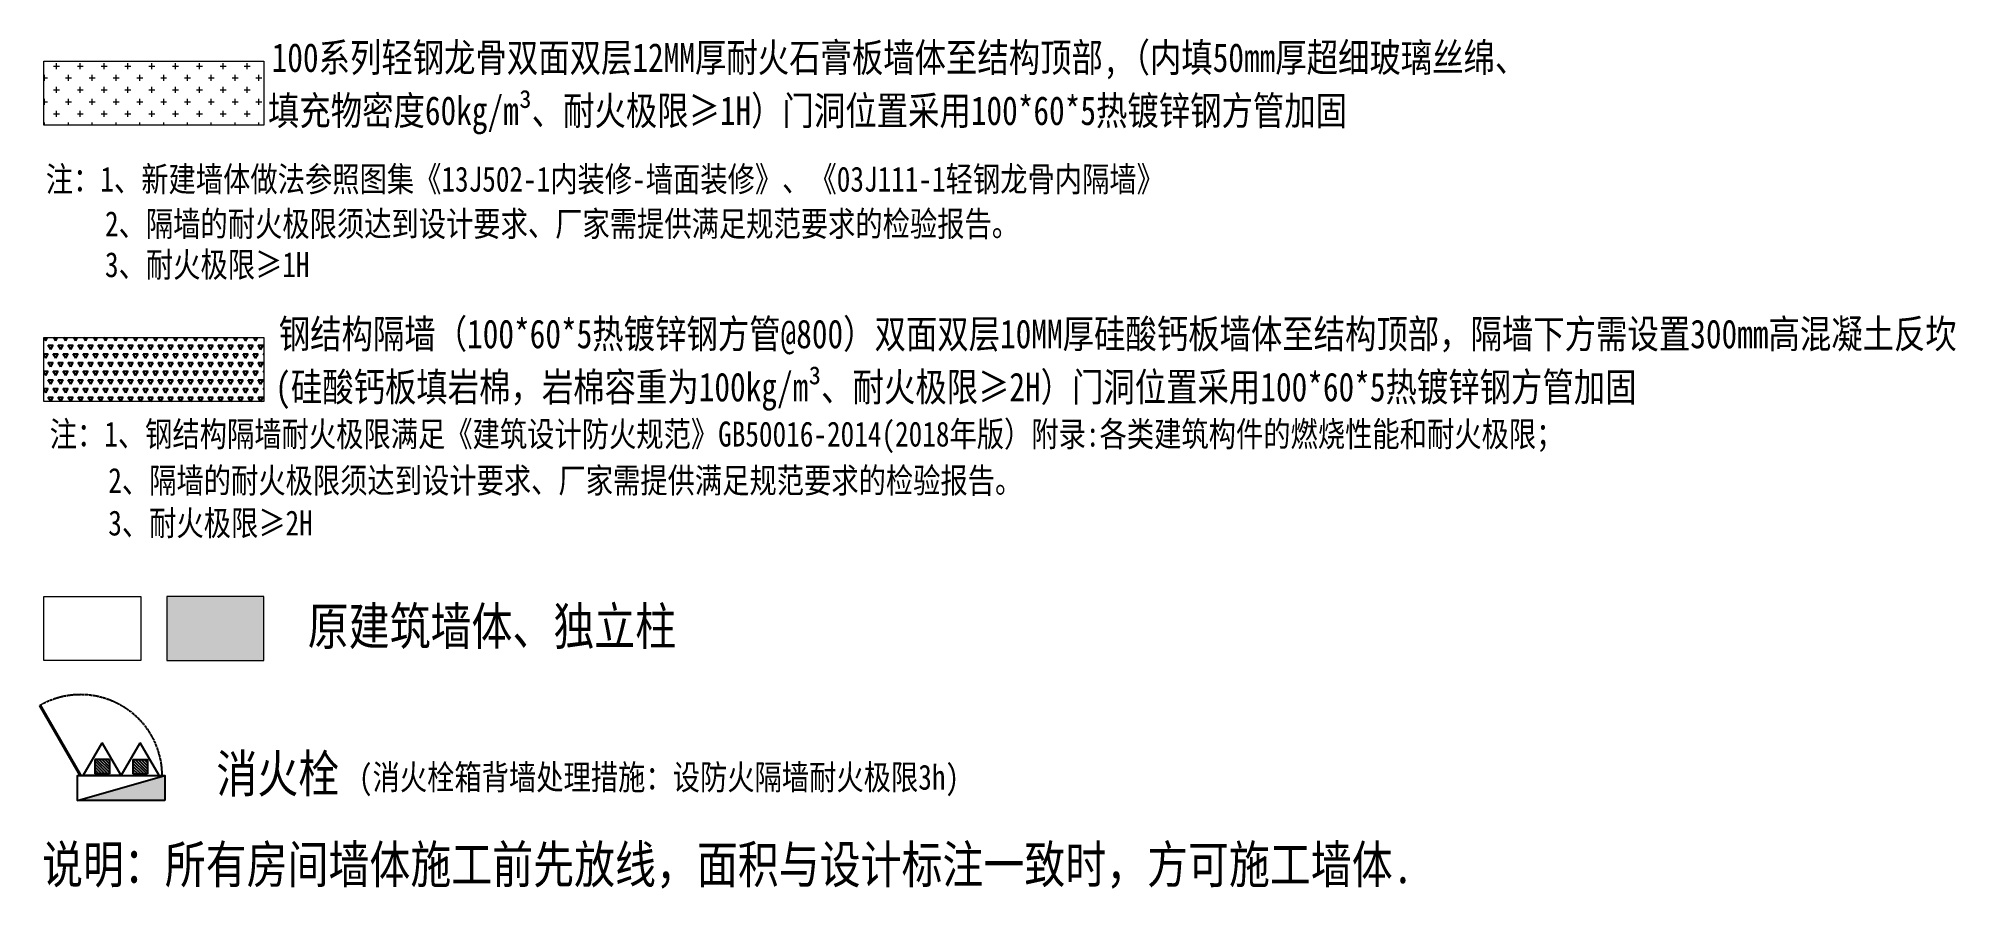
# Model space of a CAD drawing. Header units: millimetres. Extents: x 33621 to 401573, y -91663 to 133135.
# Drawn here: x 116807 to 144219, y 8508 to 20667 of the extents above; entities that cross this region are included whole.
import ezdxf

# ---------------------------------------------------------------- set-up
doc = ezdxf.new("R2010")
doc.units = ezdxf.units.MM
doc.header["$LTSCALE"] = 10
doc.linetypes.add('-w5', pattern=[5.8, 5, -0.8])
doc.linetypes.add('CONTINOUS', pattern=[0])
for name, color, linetype in [('HATCH【填充】', 253, 'Continuous'), ('P-消火栓', 253, 'Continuous'), ('S-灭火器', 253, 'Continuous'), ('消火栓', 253, 'Continuous')]:
    doc.layers.add(name, color=color, linetype=linetype)
for name, color, linetype, lineweight in [('HAT【填充】', 253, 'Continuous', 0), ('PUB_HATCH', 253, 'Continuous', 0), ('TXT【平面空间文字】', 253, 'Continuous', 0), ('WALL', 253, 'Continuous', 0)]:
    doc.layers.add(name, color=color, linetype=linetype, lineweight=lineweight)
doc.styles.add('文字', font='')
doc.styles.get('文字').set_extended_font_data('SimSun')
pattern_1 = [(225, (32146156.958, 37058876.88), (19.887378221, -19.887378221), [])]

msp = doc.modelspace()

# ---------------------------------------------------------------- texts
at = {"layer": 'TXT【平面空间文字】', "style": '文字', "width": 0.8}
for s, height, p in [('100系列轻钢龙骨双面双层12MM厚耐火石膏板墙体至结构顶部,（内填50mm厚超细玻璃丝绵、', 411.13, (120142.3, 20186.6, 0.1)), ('填充物密度60kg/m³、耐火极限≥1H）门洞位置采用100*60*5热镀锌钢方管加固', 411.13, (120090.4, 19427.2, 0.1)), ('钢结构隔墙（100*60*5热镀锌钢方管@800）双面双层10MM厚硅酸钙板墙体至结构顶部，隔墙下方需设置300mm高混凝土反坎', 411.13, (120244.9, 16235.1, 0.1)), ('(硅酸钙板填岩棉，岩棉容重为100kg/m³、耐火极限≥2H）门洞位置采用100*60*5热镀锌钢方管加固', 411.13, (120192.9, 15475.7, 0.1)), ('原建筑墙体、独立柱 ', 536.26, (120659.1, 11992.8)), ('消火栓', 536.26, (119352.4, 9883.9))]:
    msp.add_text(s, height=height, dxfattribs=at).set_placement(p)
at = {"layer": 'TXT【平面空间文字】', "color": 1, "style": '文字', "width": 0.8}
for s, height, p in [('注：1、新建墙体做法参照图集《13J502-1内装修-墙面装修》、《03J111-1轻钢龙骨内隔墙》', 357.504, (116913.4, 18474.7, 0.1)), ('2、隔墙的耐火极限须达到设计要求、厂家需提供满足规范要求的检验报告。', 357.504, (117759.8, 17836.3, 0.1)), ('注：1、钢结构隔墙耐火极限满足《建筑设计防火规范》GB50016-2014(2018年版）附录:各类建筑构件的燃烧性能和耐火极限； ', 357.504, (116968.9, 14829.9, 0.1)), ('2、隔墙的耐火极限须达到设计要求、厂家需提供满足规范要求的检验报告。', 357.504, (117806.4, 14166.4, 0.1)), ('说明：所有房间墙体施工前先放线，面积与设计标注一致时，方可施工墙体.', 536.256, (116859.4, 8586.4))]:
    msp.add_text(s, height=height, dxfattribs=at).set_placement(p)
at = {"layer": 'TXT【平面空间文字】', "color": 3, "style": '文字', "width": 0.8}
for s, height, p in [('3、耐火极限≥1H', 357.5, (117759.8, 17252.4, 0.1)), ('3、耐火极限≥2H', 357.5, (117806.4, 13558.1, 0.1)), ('(消火栓箱背墙处理措施：设防火隔墙耐火极限3h)', 357.504, (121390.2, 9923.5))]:
    msp.add_text(s, height=height, dxfattribs=at).set_placement(p)

# ---------------------------------------------------------------- blocks, each defined once
blk = doc.blocks.new('mhq')
at = {"layer": 'S-灭火器'}
h = blk.add_hatch(dxfattribs=at)
h.set_pattern_fill('ANSI31', color=256, scale=225, angle=180, style=0)
h.set_pattern_definition(pattern_1)
h.paths.add_polyline_path([(1175859, -255479), (1176054, -255479), (1176054, -255284), (1175859, -255284)])
h = blk.add_hatch(dxfattribs=at)
h.set_pattern_fill('ANSI31', color=256, scale=225, angle=180, style=0)
h.set_pattern_definition(pattern_1)
h.paths.add_polyline_path([(1176560, -255479), (1176365, -255479), (1176365, -255284), (1176560, -255284)])
for p, q in [((1175703, -255263), (1175956, -255701)), ((1176210, -255263), (1175703, -255263)), ((1175859, -255479), (1175859, -255284)), ((1176054, -255284), (1175859, -255284)), ((1176210, -255263), (1175956, -255701)), ((1176054, -255479), (1176054, -255284)), ((1176210, -255263), (1176463, -255701)), ((1176210, -255263), (1176716, -255263)), ((1176365, -255284), (1176560, -255284)), ((1176365, -255479), (1176365, -255284)), ((1176716, -255263), (1176463, -255701)), ((1176560, -255479), (1176560, -255284)), ((1176054, -255479), (1175859, -255479)), ((1176365, -255479), (1176560, -255479))]:
    blk.add_line(p, q, dxfattribs=at)
blk = doc.blocks.new('*U341')
at = {"layer": '消火栓', "color": 0, "linetype": 'CONTINOUS', "ltscale": 10}
blk.add_line((350, -80), (-350, 120), dxfattribs=at)
at = {"layer": '消火栓', "color": 7, "linetype": 'CONTINOUS', "ltscale": 10, "const_width": 25}
blk.add_lwpolyline([(325, 120), (650, 683)], dxfattribs=at)
at = {"layer": '消火栓', "color": 0, "linetype": 'CONTINOUS', "ltscale": 10}
blk.add_lwpolyline([(-350, -80), (350, -80), (350, 120), (-350, 120)], close=True, dxfattribs=at)
at = {"layer": '消火栓', "color": 8, "linetype": '-w5', "ltscale": 0.5}
blk.add_arc((325, 120), 650, 60, 180, dxfattribs=at)
at = {"layer": '消火栓', "color": 0, "linetype": 'CONTINOUS', "ltscale": 10}
blk.add_solid([(350, -80), (-350, 120), (-350, -80)], dxfattribs=at)
at = {"layer": '消火栓', "xscale": 0.6000000000000039, "yscale": 0.6000000000000039, "zscale": 0.6000000000000039, "rotation": 179.9972730469734}
blk.add_blockref('mhq', (705718, -153071), dxfattribs=at)

# ---------------------------------------------------------------- hatches: boundary and pattern name
at = {"layer": 'HATCH【填充】'}
h = msp.add_hatch(dxfattribs=at)
h.set_pattern_fill('TRIANG', color=4, scale=15)
h.set_pattern_definition([(60, (-6742873.56, -224814.88), (-71.4374999, 123.7333795), [71.4375, -71.4375]), (120, (-6742873.56, -224814.88), (-142.8749999, 8e-08), [71.4375, -71.4375]), (0, (-6742909.28, -224753.01), (71.4375, 123.7333794), [71.4375, -71.4375])])
h.paths.add_polyline_path([(116887.8, 15472), (116887.8, 16388.7), (120029.8, 16388.7), (120029.8, 15472)])
at = {"layer": 'HAT【填充】', "ltscale": 20}
h = msp.add_hatch(dxfattribs=at)
h.set_pattern_fill('CROSS', color=3, scale=26.812815)
h.set_pattern_definition([(0, (550849.92, -1242388.35), (170.261377, 170.261377), [85.13069, -255.392065]), (90, (550892.48, -1242430.91), (-170.261377, 170.261377), [85.13069, -255.392065])])
h.paths.add_polyline_path([(116887.8, 19423.5), (116887.8, 20340.2), (120029.8, 20340.2), (120029.8, 19423.5)])

# ---------------------------------------------------------------- linework, layer by layer
at = {"layer": 'PUB_HATCH', "ltscale": 1000}
msp.add_solid([(118644.4, 11768.7), (118644.4, 12685.4), (120029.8, 11768.7), (120029.8, 12685.4)], dxfattribs=at)
at = {"layer": 'WALL', "color": 210}
for points in [[(116887.8, 19423.5), (116887.8, 20340.2), (120029.8, 20340.2), (120029.8, 19423.5), (116887.8, 19423.5)], [(116887.8, 15472), (116887.8, 16388.7), (120029.8, 16388.7), (120029.8, 15472), (116887.8, 15472)], [(116887.8, 11768.7), (116887.8, 12685.4), (118273.2, 12685.4), (118273.2, 11768.7), (116887.8, 11768.7)], [(120029.8, 11768.7), (120029.8, 12685.4), (118644.4, 12685.4), (118644.4, 11768.7), (120029.8, 11768.7)]]:
    msp.add_lwpolyline(points, close=True, dxfattribs=at)

# ---------------------------------------------------------------- block references
at = {"layer": 'P-消火栓', "xscale": -1.787521014466314, "yscale": 1.787521014466312, "zscale": 1.787521014466312, "rotation": 359.9945460943315}
msp.add_blockref('*U341', (117991.2, 9910.3), dxfattribs=at)

msp.set_redraw_order([(e.dxf.handle, doc.entitydb.next_handle()) for e in msp.query("TEXT MTEXT ATTDEF DIMENSION ARC_DIMENSION")])  # texts and dimensions are drawn at this point

doc.saveas('drawing.dxf')
